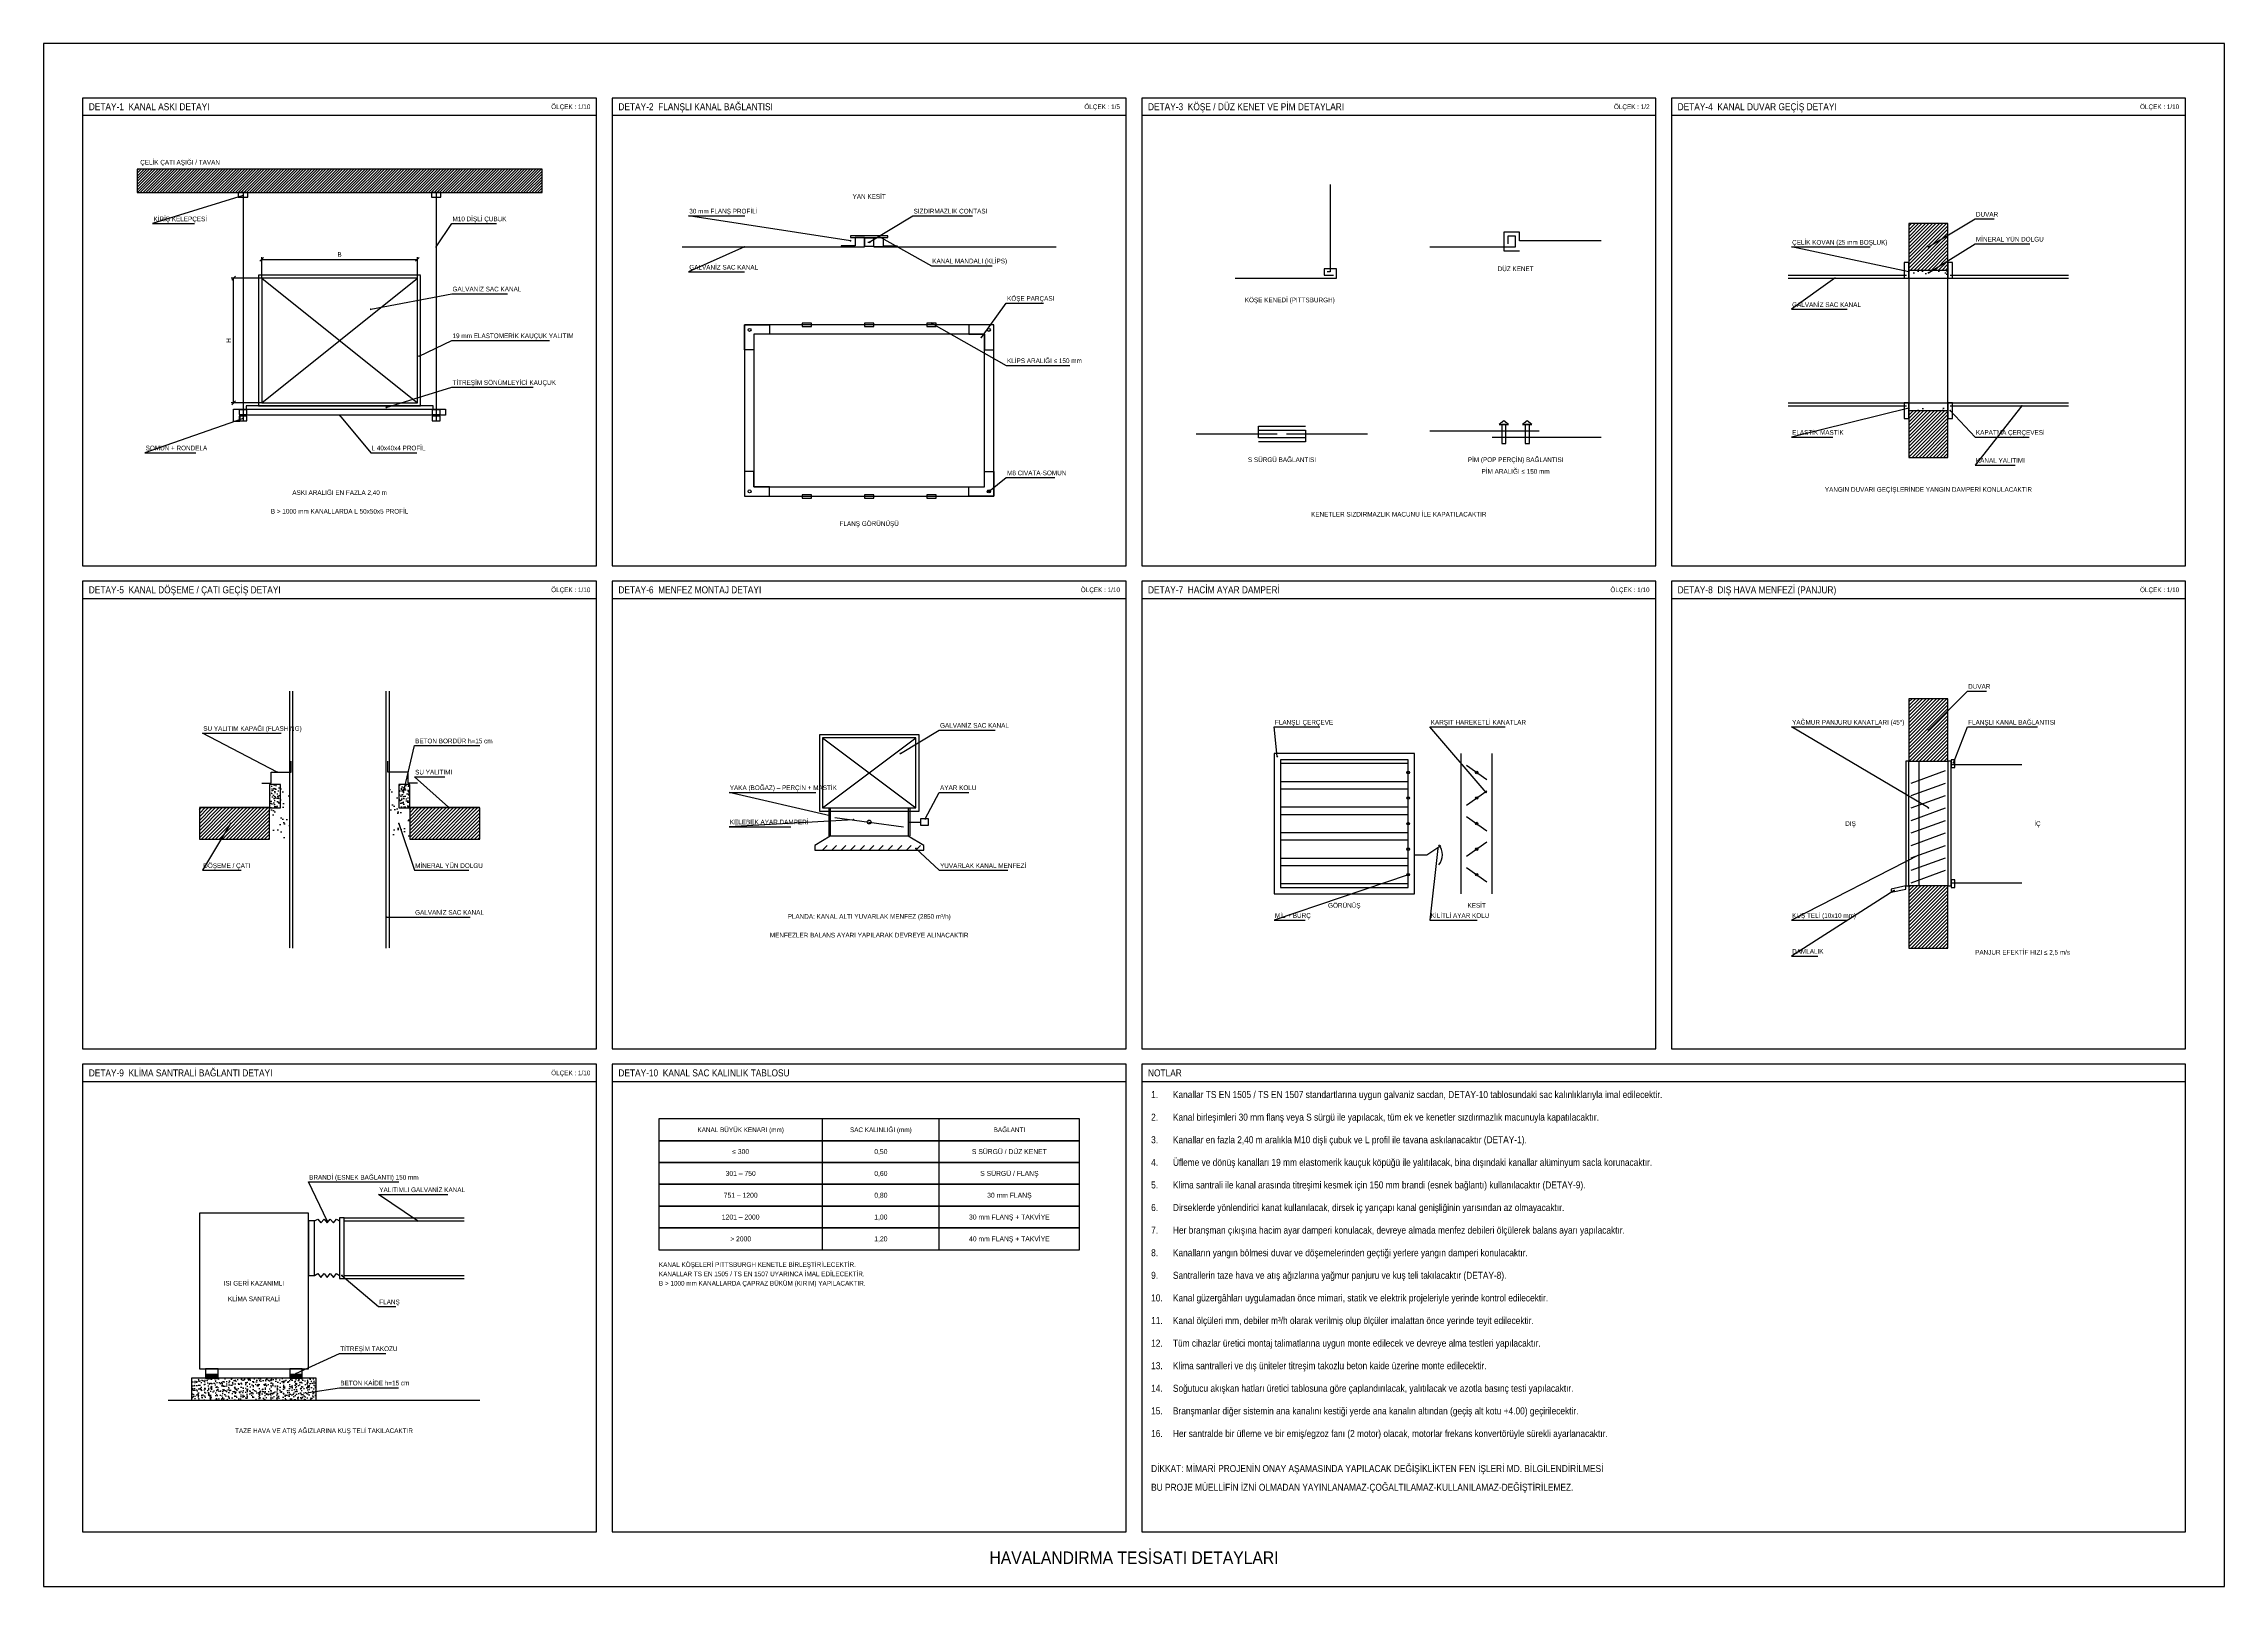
# Model space of a CAD drawing. Header units: centimetres. Extents: x 26200 to 152500, y -600 to 9300.
# Drawn here: x 99000 to 113000, y -600 to 9300 of the extents above; entities that cross this region are included whole.
import ezdxf
from ezdxf.enums import TextEntityAlignment as Align

# ---------------------------------------------------------------- set-up
doc = ezdxf.new("R2010")
doc.units = ezdxf.units.CM
doc.linetypes.add('DASHED', pattern=[1.524, 1.27, -0.254])
for name, color, linetype in [('ROTAS-HAV-CERCEVE', 7, 'Continuous'), ('ROTAS-HAV-DETAY', 7, 'Continuous'), ('ROTAS-HAV-DETAY-KANAL', 20, 'Continuous'), ('ROTAS-HAV-DETAY-TARAMA', 8, 'Continuous'), ('ROTAS-HAV-DETAY-YALITIM', 3, 'DASHED'), ('ROTAS-HAV-DETAY-YAZI', 7, 'Continuous'), ('ROTAS-HAV-NOT', 7, 'Continuous'), ('ROTAS-PAFTA', 144, 'Continuous'), ('ROTAS-PAFTA-YAZI', 7, 'Continuous')]:
    doc.layers.add(name, color=color, linetype=linetype)
doc.styles.add('ROTAS', font='arial.ttf')

msp = doc.modelspace()

# ---------------------------------------------------------------- hatches: boundary and pattern name
at = {"layer": 'ROTAS-HAV-DETAY'}
for points in [[(100040, 735), (100120, 735), (100120, 765), (100040, 765)], [(100580, 735), (100660, 735), (100660, 765), (100580, 765)]]:
    msp.add_hatch(color=256, dxfattribs=at).paths.add_polyline_path(points)
at = {"layer": 'ROTAS-HAV-DETAY-TARAMA'}
h = msp.add_hatch(dxfattribs=at)
h.set_pattern_fill('ANSI31', scale=4)
h.paths.add_polyline_path([(99600, 8345), (102200, 8345), (102200, 8495), (99600, 8495)])
h = msp.add_hatch(dxfattribs=at)
h.set_pattern_fill('ANSI31', scale=5)
h.paths.add_polyline_path([(110975, 7845), (111225, 7845), (111225, 8145), (110975, 8145)])
h = msp.add_hatch(dxfattribs=at)
h.set_pattern_fill('AR-SAND', scale=2)
h.paths.add_polyline_path([(110975, 7815), (111225, 7815), (111225, 7845), (110975, 7845)])
h = msp.add_hatch(dxfattribs=at)
h.set_pattern_fill('AR-SAND', scale=2)
h.paths.add_polyline_path([(110975, 6945), (111225, 6945), (111225, 6975), (110975, 6975)])
h = msp.add_hatch(dxfattribs=at)
h.set_pattern_fill('ANSI31', scale=5)
h.paths.add_polyline_path([(110975, 6645), (111225, 6645), (111225, 6945), (110975, 6945)])
h = msp.add_hatch(dxfattribs=at)
h.set_pattern_fill('ANSI31', scale=5)
h.paths.add_polyline_path([(110975, 4695), (111225, 4695), (111225, 5095), (110975, 5095)])
h = msp.add_hatch(dxfattribs=at)
h.set_pattern_fill('AR-CONC', scale=0.3)
h.paths.add_polyline_path([(100450, 4395), (100520, 4395), (100520, 4545), (100450, 4545)])
h = msp.add_hatch(dxfattribs=at)
h.set_pattern_fill('AR-SAND', scale=2)
h.paths.add_polyline_path([(100520, 4395), (100580, 4395), (100580, 4545), (100520, 4545)])
h = msp.add_hatch(dxfattribs=at)
h.set_pattern_fill('AR-SAND', scale=2)
h.paths.add_polyline_path([(101220, 4395), (101280, 4395), (101280, 4545), (101220, 4545)])
h = msp.add_hatch(dxfattribs=at)
h.set_pattern_fill('AR-CONC', scale=0.3)
h.paths.add_polyline_path([(101280, 4395), (101350, 4395), (101350, 4545), (101280, 4545)])
h = msp.add_hatch(dxfattribs=at)
h.set_pattern_fill('ANSI31', scale=5)
h.paths.add_polyline_path([(100000, 4195), (100450, 4195), (100450, 4395), (100000, 4395)])
h = msp.add_hatch(dxfattribs=at)
h.set_pattern_fill('AR-SAND', scale=2)
h.paths.add_polyline_path([(100450, 4195), (100580, 4195), (100580, 4395), (100450, 4395)])
h = msp.add_hatch(dxfattribs=at)
h.set_pattern_fill('AR-SAND', scale=2)
h.paths.add_polyline_path([(101220, 4195), (101350, 4195), (101350, 4395), (101220, 4395)])
h = msp.add_hatch(dxfattribs=at)
h.set_pattern_fill('ANSI31', scale=5)
h.paths.add_polyline_path([(101350, 4195), (101800, 4195), (101800, 4395), (101350, 4395)])
h = msp.add_hatch(dxfattribs=at)
h.set_pattern_fill('ANSI31', scale=5)
h.paths.add_polyline_path([(110975, 3495), (111225, 3495), (111225, 3895), (110975, 3895)])
h = msp.add_hatch(dxfattribs=at)
h.set_pattern_fill('AR-CONC', scale=0.3)
h.paths.add_polyline_path([(99950, 595), (100750, 595), (100750, 735), (99950, 735)])
at = {"layer": 'ROTAS-HAV-DETAY-YAZI'}
h = msp.add_hatch(color=256, dxfattribs=at)
edge = h.paths.add_edge_path()
edge.add_arc((100280, 8325), 6, 0, 360)
h = msp.add_hatch(color=256, dxfattribs=at)
edge = h.paths.add_edge_path()
edge.add_arc((101520, 7995), 6, 0, 360)
h = msp.add_hatch(color=256, dxfattribs=at)
edge = h.paths.add_edge_path()
edge.add_arc((103500, 7995), 6, 0, 360)
h = msp.add_hatch(color=256, dxfattribs=at)
edge = h.paths.add_edge_path()
edge.add_arc((104180, 8035), 6, 0, 360)
h = msp.add_hatch(color=256, dxfattribs=at)
edge = h.paths.add_edge_path()
edge.add_arc((104300, 8025), 6, 0, 360)
h = msp.add_hatch(color=256, dxfattribs=at)
edge = h.paths.add_edge_path()
edge.add_arc((104360, 8065), 6, 0, 360)
h = msp.add_hatch(color=256, dxfattribs=at)
edge = h.paths.add_edge_path()
edge.add_arc((111100, 7995), 6, 0, 360)
h = msp.add_hatch(color=256, dxfattribs=at)
edge = h.paths.add_edge_path()
edge.add_arc((110975, 7835), 6, 0, 360)
h = msp.add_hatch(color=256, dxfattribs=at)
edge = h.paths.add_edge_path()
edge.add_arc((110500, 7795), 6, 0, 360)
h = msp.add_hatch(color=256, dxfattribs=at)
edge = h.paths.add_edge_path()
edge.add_arc((111100, 7830), 6, 0, 360)
h = msp.add_hatch(color=256, dxfattribs=at)
edge = h.paths.add_edge_path()
edge.add_arc((101100, 7595), 6, 0, 360)
h = msp.add_hatch(color=256, dxfattribs=at)
edge = h.paths.add_edge_path()
edge.add_arc((104700, 7507), 6, 0, 360)
h = msp.add_hatch(color=256, dxfattribs=at)
edge = h.paths.add_edge_path()
edge.add_arc((105020, 7415), 6, 0, 360)
h = msp.add_hatch(color=256, dxfattribs=at)
edge = h.paths.add_edge_path()
edge.add_arc((101410, 7295), 6, 0, 360)
h = msp.add_hatch(color=256, dxfattribs=at)
edge = h.paths.add_edge_path()
edge.add_arc((100280, 6895), 6, 0, 360)
h = msp.add_hatch(color=256, dxfattribs=at)
edge = h.paths.add_edge_path()
edge.add_arc((100900, 6915), 6, 0, 360)
h = msp.add_hatch(color=256, dxfattribs=at)
edge = h.paths.add_edge_path()
edge.add_arc((101200, 6965), 6, 0, 360)
h = msp.add_hatch(color=256, dxfattribs=at)
edge = h.paths.add_edge_path()
edge.add_arc((110975, 6960), 6, 0, 360)
h = msp.add_hatch(color=256, dxfattribs=at)
edge = h.paths.add_edge_path()
edge.add_arc((111240, 6945), 6, 0, 360)
h = msp.add_hatch(color=256, dxfattribs=at)
edge = h.paths.add_edge_path()
edge.add_arc((111700, 6975), 6, 0, 360)
h = msp.add_hatch(color=256, dxfattribs=at)
edge = h.paths.add_edge_path()
edge.add_arc((105068, 6427), 6, 0, 360)
h = msp.add_hatch(color=256, dxfattribs=at)
edge = h.paths.add_edge_path()
edge.add_arc((111100, 4895), 6, 0, 360)
h = msp.add_hatch(color=256, dxfattribs=at)
edge = h.paths.add_edge_path()
edge.add_arc((100500, 4625), 6, 0, 360)
h = msp.add_hatch(color=256, dxfattribs=at)
edge = h.paths.add_edge_path()
edge.add_arc((104500, 4745), 6, 0, 360)
h = msp.add_hatch(color=256, dxfattribs=at)
edge = h.paths.add_edge_path()
edge.add_arc((106920, 4725), 6, 0, 360)
h = msp.add_hatch(color=256, dxfattribs=at)
edge = h.paths.add_edge_path()
edge.add_arc((111260, 4685), 6, 0, 360)
h = msp.add_hatch(color=256, dxfattribs=at)
edge = h.paths.add_edge_path()
edge.add_arc((101310, 4495), 6, 0, 360)
h = msp.add_hatch(color=256, dxfattribs=at)
edge = h.paths.add_edge_path()
edge.add_arc((108260, 4495), 6, 0, 360)
h = msp.add_hatch(color=256, dxfattribs=at)
edge = h.paths.add_edge_path()
edge.add_arc((101600, 4400), 6, 0, 360)
h = msp.add_hatch(color=256, dxfattribs=at)
edge = h.paths.add_edge_path()
edge.add_arc((104050, 4345), 6, 0, 360)
h = msp.add_hatch(color=256, dxfattribs=at)
edge = h.paths.add_edge_path()
edge.add_arc((111100, 4395), 6, 0, 360)
h = msp.add_hatch(color=256, dxfattribs=at)
edge = h.paths.add_edge_path()
edge.add_arc((100200, 4295), 6, 0, 360)
h = msp.add_hatch(color=256, dxfattribs=at)
edge = h.paths.add_edge_path()
edge.add_arc((101280, 4295), 6, 0, 360)
h = msp.add_hatch(color=256, dxfattribs=at)
edge = h.paths.add_edge_path()
edge.add_arc((104200, 4320), 6, 0, 360)
h = msp.add_hatch(color=256, dxfattribs=at)
edge = h.paths.add_edge_path()
edge.add_arc((104660, 4325), 6, 0, 360)
h = msp.add_hatch(color=256, dxfattribs=at)
edge = h.paths.add_edge_path()
edge.add_arc((104600, 4135), 6, 0, 360)
h = msp.add_hatch(color=256, dxfattribs=at)
edge = h.paths.add_edge_path()
edge.add_arc((107950, 4135), 6, 0, 360)
h = msp.add_hatch(color=256, dxfattribs=at)
edge = h.paths.add_edge_path()
edge.add_arc((111040, 4095), 6, 0, 360)
h = msp.add_hatch(color=256, dxfattribs=at)
edge = h.paths.add_edge_path()
edge.add_arc((107760, 3967), 6, 0, 360)
h = msp.add_hatch(color=256, dxfattribs=at)
edge = h.paths.add_edge_path()
edge.add_arc((110880, 3865), 6, 0, 360)
h = msp.add_hatch(color=256, dxfattribs=at)
edge = h.paths.add_edge_path()
edge.add_arc((101200, 3695), 6, 0, 360)
h = msp.add_hatch(color=256, dxfattribs=at)
edge = h.paths.add_edge_path()
edge.add_arc((100820, 1745), 6, 0, 360)
h = msp.add_hatch(color=256, dxfattribs=at)
edge = h.paths.add_edge_path()
edge.add_arc((101400, 1745), 6, 0, 360)
h = msp.add_hatch(color=256, dxfattribs=at)
edge = h.paths.add_edge_path()
edge.add_arc((100915, 1395), 6, 0, 360)
h = msp.add_hatch(color=256, dxfattribs=at)
edge = h.paths.add_edge_path()
edge.add_arc((100620, 765), 6, 0, 360)
h = msp.add_hatch(color=256, dxfattribs=at)
edge = h.paths.add_edge_path()
edge.add_arc((100700, 645), 6, 0, 360)

# ---------------------------------------------------------------- linework, layer by layer
at = {"layer": 'ROTAS-HAV-CERCEVE'}
for p, q in [((99250, 8840), (102550, 8840)), ((102650, 8840), (105950, 8840)), ((106050, 8840), (109350, 8840)), ((109450, 8840), (112750, 8840)), ((99250, 5740), (102550, 5740)), ((102650, 5740), (105950, 5740)), ((106050, 5740), (109350, 5740)), ((109450, 5740), (112750, 5740)), ((99250, 2640), (102550, 2640)), ((102650, 2640), (105950, 2640)), ((106050, 2640), (112750, 2640))]:
    msp.add_line(p, q, dxfattribs=at)
for points in [[(99250, 5950), (102550, 5950), (102550, 8950), (99250, 8950)], [(102650, 5950), (105950, 5950), (105950, 8950), (102650, 8950)], [(106050, 5950), (109350, 5950), (109350, 8950), (106050, 8950)], [(109450, 5950), (112750, 5950), (112750, 8950), (109450, 8950)], [(99250, 2850), (102550, 2850), (102550, 5850), (99250, 5850)], [(102650, 2850), (105950, 2850), (105950, 5850), (102650, 5850)], [(106050, 2850), (109350, 2850), (109350, 5850), (106050, 5850)], [(109450, 2850), (112750, 2850), (112750, 5850), (109450, 5850)], [(99250, -250), (102550, -250), (102550, 2750), (99250, 2750)], [(102650, -250), (105950, -250), (105950, 2750), (102650, 2750)], [(106050, -250), (112750, -250), (112750, 2750), (106050, 2750)]]:
    msp.add_lwpolyline(points, close=True, dxfattribs=at)
at = {"layer": 'ROTAS-HAV-DETAY'}
for p, q in [((100280, 8345), (100280, 6875)), ((101520, 8345), (101520, 6875)), ((104292, 8025), (104308, 8025)), ((108100, 3845), (108100, 4745)), ((108134, 4669), (108266, 4577)), ((108300, 3845), (108300, 4745)), ((110990, 4555), (111210, 4635)), ((108134, 4413), (108266, 4505)), ((110990, 4475), (111210, 4555)), ((104050, 4395), (104050, 4215)), ((104550, 4395), (104550, 4215)), ((108134, 4341), (108266, 4249)), ((110990, 4395), (111210, 4475)), ((110990, 4315), (111210, 4395)), ((104080, 4335), (104520, 4275)), ((104550, 4305), (104630, 4305)), ((110990, 4235), (111210, 4315)), ((110990, 4155), (111210, 4235)), ((104000, 4125), (104030, 4155)), ((104060, 4125), (104090, 4155)), ((104120, 4125), (104150, 4155)), ((104180, 4125), (104210, 4155)), ((104240, 4125), (104270, 4155)), ((104300, 4125), (104330, 4155)), ((104360, 4125), (104390, 4155)), ((104420, 4125), (104450, 4155)), ((104480, 4125), (104510, 4155)), ((104540, 4125), (104570, 4155)), ((104600, 4125), (104630, 4155)), ((107800, 4095), (107880, 4095)), ((107880, 4095), (107970, 4155)), ((108134, 4085), (108266, 4177)), ((110990, 4075), (111210, 4155)), ((110990, 3995), (111210, 4075)), ((108134, 4013), (108266, 3921)), ((110990, 3915), (111210, 3995)), ((104000, 2260), (104000, 2400)), ((104750, 2260), (104750, 2400)), ((104000, 2120), (104000, 2260)), ((104750, 2120), (104750, 2260)), ((104000, 1980), (104000, 2120)), ((104750, 1980), (104750, 2120)), ((104000, 1840), (104000, 1980)), ((104750, 1840), (104750, 1980)), ((104000, 1700), (104000, 1840)), ((104750, 1700), (104750, 1840)), ((104000, 1560), (104000, 1700)), ((104750, 1560), (104750, 1700)), ((99800, 595), (101800, 595))]:
    msp.add_line(p, q, dxfattribs=at)
for points in [[(99600, 8345), (102200, 8345), (102200, 8495), (99600, 8495)], [(100250, 8315), (100310, 8315), (100310, 8345), (100250, 8345)], [(101490, 8315), (101550, 8315), (101550, 8345), (101490, 8345)], [(110975, 6645), (111225, 6645), (111225, 8145), (110975, 8145)], [(104270, 7995), (104270, 8055), (104210, 8055), (104210, 8003), (104120, 8003), (104120, 7995)], [(104180, 8055), (104420, 8055), (104420, 8067), (104180, 8067)], [(104270, 8001), (104330, 8001), (104330, 8051), (104270, 8051)], [(104330, 7995), (104330, 8055), (104390, 8055), (104390, 8003), (104480, 8003), (104480, 7995)], [(110945, 7795), (110975, 7795), (110975, 7895), (110945, 7895)], [(110975, 6945), (111225, 6945), (111225, 7845), (110975, 7845)], [(111225, 7795), (111255, 7795), (111255, 7895), (111225, 7895)], [(103500, 6395), (105100, 6395), (105100, 7495), (103500, 7495)], [(103500, 7495), (103660, 7495), (103660, 7435), (103560, 7435), (103560, 7335), (103500, 7335)], [(103560, 6455), (105040, 6455), (105040, 7435), (103560, 7435)], [(103870, 7485), (103930, 7485), (103930, 7507), (103870, 7507)], [(104270, 7485), (104330, 7485), (104330, 7507), (104270, 7507)], [(104670, 7485), (104730, 7485), (104730, 7507), (104670, 7507)], [(105100, 7495), (104940, 7495), (104940, 7435), (105040, 7435), (105040, 7335), (105100, 7335)], [(100220, 6955), (101580, 6955), (101580, 6915), (100260, 6915), (100260, 6875), (100220, 6875)], [(100255, 6920), (100305, 6920), (100305, 6950), (100255, 6950)], [(100255, 6880), (100305, 6880), (100305, 6910), (100255, 6910)], [(100300, 6955), (101500, 6955), (101500, 6975), (100300, 6975)], [(101495, 6920), (101545, 6920), (101545, 6950), (101495, 6950)], [(101495, 6880), (101545, 6880), (101545, 6910), (101495, 6910)], [(108345, 6855), (108405, 6855), (108375, 6880)], [(108495, 6855), (108555, 6855), (108525, 6880)], [(110945, 6895), (110975, 6895), (110975, 6995), (110945, 6995)], [(111225, 6895), (111255, 6895), (111255, 6995), (111225, 6995)], [(106800, 6820), (107100, 6820), (107100, 6770), (106800, 6770)], [(108362, 6735), (108388, 6735), (108388, 6855), (108362, 6855)], [(108512, 6735), (108538, 6735), (108538, 6855), (108512, 6855)], [(103500, 6395), (103660, 6395), (103660, 6455), (103560, 6455), (103560, 6555), (103500, 6555)], [(105100, 6395), (104940, 6395), (104940, 6455), (105040, 6455), (105040, 6555), (105100, 6555)], [(103870, 6383), (103930, 6383), (103930, 6405), (103870, 6405)], [(104270, 6383), (104330, 6383), (104330, 6405), (104270, 6405)], [(104670, 6383), (104730, 6383), (104730, 6405), (104670, 6405)], [(110975, 4695), (111225, 4695), (111225, 5095), (110975, 5095)], [(106900, 3845), (107800, 3845), (107800, 4745), (106900, 4745)], [(106940, 3885), (107760, 3885), (107760, 4705), (106940, 4705)], [(106940, 4566), (107760, 4566), (107760, 4680), (106940, 4680)], [(110955, 3895), (110975, 3895), (110975, 4695), (110955, 4695)], [(111225, 3895), (111245, 3895), (111245, 4695), (111225, 4695)], [(111245, 4655), (111270, 4655), (111270, 4705), (111245, 4705)], [(100450, 4395), (100520, 4395), (100520, 4545), (100450, 4545)], [(101280, 4395), (101350, 4395), (101350, 4545), (101280, 4545)], [(106940, 4402), (107760, 4402), (107760, 4516), (106940, 4516)], [(100000, 4195), (100450, 4195), (100450, 4395), (100000, 4395)], [(101350, 4195), (101800, 4195), (101800, 4395), (101350, 4395)], [(106940, 4238), (107760, 4238), (107760, 4352), (106940, 4352)], [(104050, 4215), (103950, 4155), (103950, 4125), (104650, 4125), (104650, 4155), (104550, 4215)], [(104630, 4285), (104680, 4285), (104680, 4325), (104630, 4325)], [(106940, 4074), (107760, 4074), (107760, 4188), (106940, 4188)], [(106940, 3910), (107760, 3910), (107760, 4024), (106940, 4024)], [(111245, 3885), (111270, 3885), (111270, 3935), (111245, 3935)], [(110955, 3895), (110860, 3875), (110860, 3855), (110955, 3875)], [(110975, 3495), (111225, 3495), (111225, 3895), (110975, 3895)], [(102950, 2260), (105650, 2260), (105650, 2400), (102950, 2400)], [(102950, 2120), (105650, 2120), (105650, 2260), (102950, 2260)], [(102950, 1980), (105650, 1980), (105650, 2120), (102950, 2120)], [(102950, 1840), (105650, 1840), (105650, 1980), (102950, 1980)], [(102950, 1700), (105650, 1700), (105650, 1840), (102950, 1840)], [(100000, 795), (100700, 795), (100700, 1795), (100000, 1795)], [(100700, 1395), (100740, 1395), (100740, 1745), (100700, 1745)], [(100900, 1375), (100930, 1375), (100930, 1765), (100900, 1765)], [(102950, 1560), (105650, 1560), (105650, 1700), (102950, 1700)], [(99950, 595), (100750, 595), (100750, 735), (99950, 735)], [(100040, 735), (100120, 735), (100120, 795), (100040, 795)], [(100580, 735), (100660, 735), (100660, 795), (100580, 795)]]:
    msp.add_lwpolyline(points, close=True, dxfattribs=at)
for points in [[(106800, 6820), (106800, 6845), (107100, 6845)], [(107100, 6770), (107100, 6745), (106800, 6745)], [(100400, 4555), (100460, 4555), (100460, 4625), (100590, 4625), (100590, 4695)], [(101400, 4555), (101340, 4555), (101340, 4625), (101210, 4625), (101210, 4695)], [(100740, 1745), (100760, 1757), (100780, 1733), (100800, 1757), (100820, 1733), (100840, 1757), (100860, 1733), (100880, 1757), (100900, 1745)], [(100740, 1395), (100760, 1407), (100780, 1383), (100800, 1407), (100820, 1383), (100840, 1407), (100860, 1383), (100880, 1407), (100900, 1395)]]:
    msp.add_lwpolyline(points, dxfattribs=at)
for centre, radius in [((103532, 7463), 10), ((105068, 7463), 10), ((103532, 6427), 10), ((105068, 6427), 10), ((107760, 4623), 8), ((108200, 4623), 8), ((107760, 4459), 8), ((108200, 4459), 8), ((104300, 4305), 12), ((107760, 4295), 8), ((108200, 4295), 8), ((107760, 4131), 8), ((108200, 4131), 8), ((107760, 3967), 8), ((108200, 3967), 8)]:
    msp.add_circle(centre, radius, dxfattribs=at)
msp.add_arc((107880, 4095), 100, -40, 40, dxfattribs=at)
at = {"layer": 'ROTAS-HAV-DETAY-KANAL'}
for p, q in [((103100, 7995), (104270, 7995)), ((104330, 7995), (105500, 7995)), ((100400, 6995), (101400, 7795)), ((100400, 7795), (101400, 6995)), ((110200, 7795), (112000, 7795)), ((110200, 6995), (112000, 6995)), ((106400, 6795), (106920, 6795)), ((106980, 6795), (107500, 6795)), ((107900, 6815), (108600, 6815)), ((108300, 6775), (109000, 6775)), ((100600, 3495), (100600, 5145)), ((101200, 3495), (101200, 5145)), ((104000, 4395), (104600, 4845)), ((104000, 4845), (104600, 4395)), ((111245, 4675), (111700, 4675)), ((111245, 3915), (111700, 3915)), ((100930, 1745), (101700, 1745)), ((100930, 1395), (101700, 1395))]:
    msp.add_line(p, q, dxfattribs=at)
for points in [[(107260, 8395), (107260, 7835), (107240, 7835)], [(107900, 7995), (108450, 7995), (108450, 8065), (108400, 8065), (108400, 8015)], [(109000, 8035), (108475, 8035), (108475, 8090), (108375, 8090), (108375, 7970), (108475, 7970)], [(106650, 7795), (107300, 7795), (107300, 7855), (107220, 7855), (107220, 7815), (107280, 7815)]]:
    msp.add_lwpolyline(points, dxfattribs=at)
for points in [[(100400, 6995), (101400, 6995), (101400, 7795), (100400, 7795)], [(104000, 4395), (104600, 4395), (104600, 4845), (104000, 4845)]]:
    msp.add_lwpolyline(points, close=True, dxfattribs=at)
at = {"layer": 'ROTAS-HAV-DETAY-YALITIM'}
for p, q in [((110200, 7815), (110960, 7815)), ((111240, 7815), (112000, 7815)), ((110200, 6975), (110960, 6975)), ((111240, 6975), (112000, 6975)), ((100580, 3495), (100580, 5145)), ((101220, 3495), (101220, 5145)), ((111040, 3895), (111040, 4695)), ((100000, 4400), (100450, 4400)), ((101350, 4400), (101800, 4400)), ((104040, 4395), (104040, 4215)), ((104560, 4395), (104560, 4215)), ((100930, 1765), (101700, 1765)), ((100930, 1375), (101700, 1375))]:
    msp.add_line(p, q, dxfattribs=at)
for points in [[(100380, 6975), (101420, 6975), (101420, 7815), (100380, 7815)], [(103980, 4375), (104620, 4375), (104620, 4865), (103980, 4865)]]:
    msp.add_lwpolyline(points, close=True, dxfattribs=at)
at = {"layer": 'ROTAS-HAV-DETAY-YAZI'}
for p, q in [((100280, 8325), (99700, 8145)), ((99700, 8145), (99969, 8145)), ((101520, 7995), (101620, 8145)), ((101620, 8145), (101908, 8145)), ((104180, 8035), (103140, 8195)), ((103140, 8195), (103502, 8195)), ((104300, 8025), (104580, 8195)), ((104580, 8195), (104964, 8195)), ((111100, 7995), (111400, 8175)), ((111400, 8175), (111522, 8175)), ((103500, 7995), (103140, 7835)), ((104360, 8065), (104700, 7875)), ((110975, 7835), (110220, 7995)), ((110220, 7995), (110725, 7995)), ((111100, 7830), (111400, 8015)), ((111400, 8015), (111750, 8015)), ((100388, 7903), (100412, 7927)), ((100400, 7795), (100400, 7930)), ((100400, 7915), (101400, 7915)), ((101388, 7903), (101412, 7927)), ((101400, 7795), (101400, 7930)), ((104700, 7875), (105090, 7875)), ((100400, 7795), (100205, 7795)), ((100208, 7783), (100232, 7807)), ((100220, 6995), (100220, 7795)), ((103140, 7835), (103499, 7835)), ((110500, 7795), (110220, 7595)), ((101100, 7595), (101620, 7695)), ((101620, 7695), (101979, 7695)), ((105020, 7415), (105180, 7635)), ((105180, 7635), (105420, 7635)), ((110220, 7595), (110579, 7595)), ((104700, 7507), (105180, 7235)), ((101410, 7295), (101620, 7395)), ((101620, 7395), (102247, 7395)), ((105180, 7235), (105589, 7235)), ((100208, 6983), (100232, 7007)), ((101200, 6965), (101620, 7095)), ((101620, 7095), (102142, 7095)), ((100280, 6895), (99650, 6675)), ((100400, 6995), (100205, 6995)), ((100900, 6915), (101100, 6675)), ((110975, 6960), (110220, 6775)), ((111240, 6945), (111400, 6775)), ((111700, 6975), (111400, 6595)), ((110220, 6775), (110486, 6775)), ((111400, 6775), (111747, 6775)), ((99650, 6675), (99978, 6675)), ((101100, 6675), (101395, 6675)), ((111400, 6595), (111657, 6595)), ((105068, 6427), (105180, 6515)), ((105180, 6515), (105492, 6515)), ((111100, 4895), (111350, 5145)), ((111350, 5145), (111472, 5145)), ((106920, 4725), (106900, 4915)), ((106900, 4915), (107194, 4915)), ((108260, 4495), (107900, 4915)), ((107900, 4915), (108383, 4915)), ((111100, 4395), (110220, 4915)), ((110220, 4915), (110795, 4915)), ((111260, 4685), (111350, 4915)), ((111350, 4915), (111800, 4915)), ((100500, 4625), (100020, 4875)), ((100020, 4875), (100525, 4875)), ((101310, 4495), (101380, 4795)), ((101380, 4795), (101801, 4795)), ((104500, 4745), (104750, 4895)), ((104750, 4895), (105109, 4895)), ((101600, 4400), (101380, 4595)), ((101380, 4595), (101575, 4595)), ((104050, 4345), (103400, 4495)), ((103400, 4495), (103957, 4495)), ((104660, 4325), (104750, 4495)), ((104750, 4495), (104940, 4495)), ((100200, 4295), (100020, 3995)), ((101280, 4295), (101380, 3995)), ((104200, 4320), (103400, 4275)), ((103400, 4275), (103797, 4275)), ((104600, 4135), (104750, 3995)), ((107950, 4135), (107900, 3675)), ((111040, 4095), (110220, 3675)), ((100020, 3995), (100268, 3995)), ((101380, 3995), (101730, 3995)), ((104750, 3995), (105191, 3995)), ((107760, 3967), (106900, 3675)), ((110880, 3865), (110220, 3445)), ((101200, 3695), (101380, 3695)), ((101380, 3695), (101739, 3695)), ((106900, 3675), (107099, 3675)), ((107900, 3675), (108203, 3675)), ((110220, 3675), (110574, 3675)), ((110220, 3445), (110389, 3445)), ((100820, 1745), (100700, 1995)), ((100700, 1995), (101280, 1995)), ((101400, 1745), (101150, 1915)), ((101150, 1915), (101596, 1915)), ((100915, 1395), (101150, 1195)), ((101150, 1195), (101261, 1195)), ((100620, 765), (100900, 895)), ((100900, 895), (101197, 895)), ((100700, 645), (100900, 675)), ((100900, 675), (101279, 675))]:
    msp.add_line(p, q, dxfattribs=at)
at = {"layer": 'ROTAS-PAFTA'}
msp.add_lwpolyline([(99000, -600), (113000, -600), (113000, 9300), (99000, 9300)], close=True, dxfattribs=at)

# ---------------------------------------------------------------- texts
at = {"layer": 'ROTAS-HAV-DETAY-YAZI', "style": 'ROTAS', "width": 0.85}
for s, p in [('DETAY-1  KANAL ASKI DETAYI', (99290, 8895)), ('DETAY-2  FLANŞLI KANAL BAĞLANTISI', (102690, 8895)), ('DETAY-3  KÖŞE / DÜZ KENET VE PİM DETAYLARI', (106090, 8895)), ('DETAY-4  KANAL DUVAR GEÇİŞ DETAYI', (109490, 8895)), ('DETAY-5  KANAL DÖŞEME / ÇATI GEÇİŞ DETAYI', (99290, 5795)), ('DETAY-6  MENFEZ MONTAJ DETAYI', (102690, 5795)), ('DETAY-7  HACİM AYAR DAMPERİ', (106090, 5795)), ('DETAY-8  DIŞ HAVA MENFEZİ (PANJUR)', (109490, 5795)), ('DETAY-9  KLİMA SANTRALİ BAĞLANTI DETAYI', (99290, 2695)), ('DETAY-10  KANAL SAC KALINLIK TABLOSU', (102690, 2695))]:
    msp.add_text(s, height=45, dxfattribs=at).set_placement(p, align=Align.MIDDLE_LEFT)
for s, p in [('ÖLÇEK : 1/10', (102510, 8895)), ('ÖLÇEK : 1/5', (105910, 8895)), ('ÖLÇEK : 1/2', (109310, 8895)), ('ÖLÇEK : 1/10', (112710, 8895)), ('ÖLÇEK : 1/10', (102510, 5795)), ('ÖLÇEK : 1/10', (105910, 5795)), ('ÖLÇEK : 1/10', (109310, 5795)), ('ÖLÇEK : 1/10', (112710, 5795)), ('ÖLÇEK : 1/10', (102510, 2695))]:
    msp.add_text(s, height=30, dxfattribs=at).set_placement(p, align=Align.MIDDLE_RIGHT)
for s, p in [('ÇELİK ÇATI AŞIĞI / TAVAN', (99620, 8515)), ('KİRİŞ KELEPÇESİ', (99705, 8151)), ('M10 DİŞLİ ÇUBUK', (101625, 8151)), ('30 mm FLANŞ PROFİLİ', (103145, 8201)), ('SIZDIRMAZLIK CONTASI', (104585, 8201)), ('DUVAR', (111405, 8181)), ('ÇELİK KOVAN (25 mm BOŞLUK)', (110225, 8001)), ('MİNERAL YÜN DOLGU', (111405, 8021)), ('GALVANİZ SAC KANAL', (103145, 7841)), ('KANAL MANDALI (KLİPS)', (104705, 7881)), ('GALVANİZ SAC KANAL', (101625, 7701)), ('KÖŞE PARÇASI', (105185, 7641)), ('GALVANİZ SAC KANAL', (110225, 7601)), ('19 mm ELASTOMERİK KAUÇUK YALITIM', (101625, 7401)), ('KLİPS ARALIĞI ≤ 150 mm', (105185, 7241)), ('TİTREŞİM SÖNÜMLEYİCİ KAUÇUK', (101625, 7101)), ('SOMUN + RONDELA', (99655, 6681)), ('L 40x40x4 PROFİL', (101105, 6681)), ('ELASTİK MASTİK', (110225, 6781)), ('KAPATMA ÇERÇEVESİ', (111405, 6781)), ('KANAL YALITIMI', (111405, 6601)), ('M8 CIVATA-SOMUN', (105185, 6521)), ('DUVAR', (111355, 5151)), ('SU YALITIM KAPAĞI (FLASHING)', (100025, 4881)), ('GALVANİZ SAC KANAL', (104755, 4901)), ('FLANŞLI ÇERÇEVE', (106905, 4921)), ('KARŞIT HAREKETLİ KANATLAR', (107905, 4921)), ('YAĞMUR PANJURU KANATLARI (45°)', (110225, 4921)), ('FLANŞLI KANAL BAĞLANTISI', (111355, 4921)), ('BETON BORDÜR h=15 cm', (101385, 4801)), ('SU YALITIMI', (101385, 4601)), ('YAKA (BOĞAZ) – PERÇİN + MASTİK', (103405, 4501)), ('AYAR KOLU', (104755, 4501)), ('KELEBEK AYAR DAMPERİ', (103405, 4281)), ('DÖŞEME / ÇATI', (100025, 4001)), ('MİNERAL YÜN DOLGU', (101385, 4001)), ('YUVARLAK KANAL MENFEZİ', (104755, 4001)), ('GALVANİZ SAC KANAL', (101385, 3701)), ('MİL + BURÇ', (106905, 3681)), ('KİLİTLİ AYAR KOLU', (107905, 3681)), ('KUŞ TELİ (10x10 mm)', (110225, 3681)), ('DAMLALIK', (110225, 3451)), ('PANJUR EFEKTİF HIZI ≤ 2,5 m/s', (111400, 3445)), ('BRANDİ (ESNEK BAĞLANTI) 150 mm', (100705, 2001)), ('YALITIMLI GALVANİZ KANAL', (101155, 1921)), ('FLANŞ', (101155, 1201)), ('TİTREŞİM TAKOZU', (100905, 901)), ('BETON KAİDE h=15 cm', (100905, 681))]:
    msp.add_text(s, height=30, dxfattribs=at).set_placement(p, align=Align.BOTTOM_LEFT)
for s, p in [('YAN KESİT', (104300, 8295)), ('B', (100900, 7923)), ('ASKI ARALIĞI EN FAZLA 2,40 m', (100900, 6395)), ('YANGIN DUVARI GEÇİŞLERİNDE YANGIN DAMPERİ KONULACAKTIR', (111100, 6415)), ('B > 1000 mm KANALLARDA L 50x50x5 PROFİL', (100900, 6275)), ('PLANDA: KANAL ALTI YUVARLAK MENFEZ (2850 m³/h)', (104300, 3675)), ('MENFEZLER BALANS AYARI YAPILARAK DEVREYE ALINACAKTIR', (104300, 3555)), ('TAZE HAVA VE ATIŞ AĞIZLARINA KUŞ TELİ TAKILACAKTIR', (100800, 375))]:
    msp.add_text(s, height=30, dxfattribs=at).set_placement(p, align=Align.BOTTOM_CENTER)
for s, p in [('DÜZ KENET', (108450, 7870)), ('KÖŞE KENEDİ (PITTSBURGH)', (107000, 7670)), ('S SÜRGÜ BAĞLANTISI', (106950, 6645)), ('PİM (POP PERÇİN) BAĞLANTISI', (108450, 6645)), ('PİM ARALIĞI ≤ 150 mm', (108450, 6570)), ('KENETLER SIZDIRMAZLIK MACUNU İLE KAPATILACAKTIR', (107700, 6295)), ('FLANŞ GÖRÜNÜŞÜ', (104300, 6235)), ('GÖRÜNÜŞ', (107350, 3785)), ('KESİT', (108200, 3785))]:
    msp.add_text(s, height=30, dxfattribs=at).set_placement(p, align=Align.TOP_CENTER)
msp.add_text('H', height=30, rotation=90, dxfattribs=at).set_placement((100212, 7395), align=Align.BOTTOM_CENTER)
for s, height, p in [('DIŞ', 30, (110600, 4295)), ('İÇ', 30, (111800, 4295)), ('KANAL BÜYÜK KENARI (mm)', 30, (103475, 2330)), ('SAC KALINLIĞI (mm)', 30, (104375, 2330)), ('BAĞLANTI', 30, (105200, 2330)), ('≤ 300', 32, (103475, 2190)), ('0,50', 32, (104375, 2190)), ('S SÜRGÜ / DÜZ KENET', 32, (105200, 2190)), ('301 – 750', 32, (103475, 2050)), ('0,60', 32, (104375, 2050)), ('S SÜRGÜ / FLANŞ', 32, (105200, 2050)), ('751 – 1200', 32, (103475, 1910)), ('0,80', 32, (104375, 1910)), ('30 mm FLANŞ', 32, (105200, 1910)), ('1201 – 2000', 32, (103475, 1770)), ('1,00', 32, (104375, 1770)), ('30 mm FLANŞ + TAKVİYE', 32, (105200, 1770)), ('> 2000', 32, (103475, 1630)), ('1,20', 32, (104375, 1630)), ('40 mm FLANŞ + TAKVİYE', 32, (105200, 1630)), ('ISI GERİ KAZANIMLI', 30, (100350, 1345)), ('KLİMA SANTRALİ', 30, (100350, 1245))]:
    msp.add_text(s, height=height, dxfattribs=at).set_placement(p, align=Align.MIDDLE_CENTER)
for s, p in [('KANAL KÖŞELERİ PITTSBURGH KENETLE BİRLEŞTİRİLECEKTİR.', (102950, 1480)), ('KANALLAR TS EN 1505 / TS EN 1507 UYARINCA İMAL EDİLECEKTİR.', (102950, 1420)), ('B > 1000 mm KANALLARDA ÇAPRAZ BÜKÜM (KIRIM) YAPILACAKTIR.', (102950, 1360))]:
    msp.add_text(s, height=30, dxfattribs=at).set_placement(p, align=Align.TOP_LEFT)
at = {"layer": 'ROTAS-HAV-NOT', "style": 'ROTAS', "width": 0.85}
msp.add_text('NOTLAR', height=45, dxfattribs=at).set_placement((106090, 2695), align=Align.MIDDLE_LEFT)
for s, p in [('1.', (106110, 2520)), ('Kanallar TS EN 1505 / TS EN 1507 standartlarına uygun galvaniz sacdan, DETAY-10 tablosundaki sac kalınlıklarıyla imal edilecektir.', (106250, 2520)), ('2.', (106110, 2375)), ('Kanal birleşimleri 30 mm flanş veya S sürgü ile yapılacak, tüm ek ve kenetler sızdırmazlık macunuyla kapatılacaktır.', (106250, 2375)), ('3.', (106110, 2230)), ('Kanallar en fazla 2,40 m aralıkla M10 dişli çubuk ve L profil ile tavana askılanacaktır (DETAY-1).', (106250, 2230)), ('4.', (106110, 2085)), ('Üfleme ve dönüş kanalları 19 mm elastomerik kauçuk köpüğü ile yalıtılacak, bina dışındaki kanallar alüminyum sacla korunacaktır.', (106250, 2085)), ('5.', (106110, 1940)), ('Klima santrali ile kanal arasında titreşimi kesmek için 150 mm brandi (esnek bağlantı) kullanılacaktır (DETAY-9).', (106250, 1940)), ('6.', (106110, 1795)), ('Dirseklerde yönlendirici kanat kullanılacak, dirsek iç yarıçapı kanal genişliğinin yarısından az olmayacaktır.', (106250, 1795)), ('7.', (106110, 1650)), ('Her branşman çıkışına hacim ayar damperi konulacak, devreye almada menfez debileri ölçülerek balans ayarı yapılacaktır.', (106250, 1650)), ('8.', (106110, 1505)), ('Kanalların yangın bölmesi duvar ve döşemelerinden geçtiği yerlere yangın damperi konulacaktır.', (106250, 1505)), ('9.', (106110, 1360)), ('Santrallerin taze hava ve atış ağızlarına yağmur panjuru ve kuş teli takılacaktır (DETAY-8).', (106250, 1360)), ('10.', (106110, 1215)), ('Kanal güzergâhları uygulamadan önce mimari, statik ve elektrik projeleriyle yerinde kontrol edilecektir.', (106250, 1215)), ('11.', (106110, 1070)), ('Kanal ölçüleri mm, debiler m³/h olarak verilmiş olup ölçüler imalattan önce yerinde teyit edilecektir.', (106250, 1070)), ('12.', (106110, 925)), ('Tüm cihazlar üretici montaj talimatlarına uygun monte edilecek ve devreye alma testleri yapılacaktır.', (106250, 925)), ('Klima santralleri ve dış üniteler titreşim takozlu beton kaide üzerine monte edilecektir.', (106250, 780)), ('13.', (106110, 780)), ('14.', (106110, 635)), ('Soğutucu akışkan hatları üretici tablosuna göre çaplandırılacak, yalıtılacak ve azotla basınç testi yapılacaktır.', (106250, 635)), ('15.', (106110, 490)), ('Branşmanlar diğer sistemin ana kanalını kestiği yerde ana kanalın altından (geçiş alt kotu +4.00) geçirilecektir.', (106250, 490)), ('16.', (106110, 345)), ('Her santralde bir üfleme ve bir emiş/egzoz fanı (2 motor) olacak, motorlar frekans konvertörüyle sürekli ayarlanacaktır.', (106250, 345)), ('DİKKAT: MİMARİ PROJENİN ONAY AŞAMASINDA YAPILACAK DEĞİŞİKLİKTEN FEN İŞLERİ MD. BİLGİLENDİRİLMESİ', (106110, 120)), ('BU PROJE MÜELLİFİN İZNİ OLMADAN YAYINLANAMAZ-ÇOĞALTILAMAZ-KULLANILAMAZ-DEĞİŞTİRİLEMEZ.', (106110, 0))]:
    msp.add_text(s, height=45, dxfattribs=at).set_placement(p, align=Align.BOTTOM_LEFT)
at = {"layer": 'ROTAS-PAFTA-YAZI', "style": 'ROTAS', "width": 0.9}
msp.add_text('HAVALANDIRMA TESİSATI DETAYLARI', height=80, dxfattribs=at).set_placement((106000, -480), align=Align.BOTTOM_CENTER)

doc.saveas('drawing.dxf')
